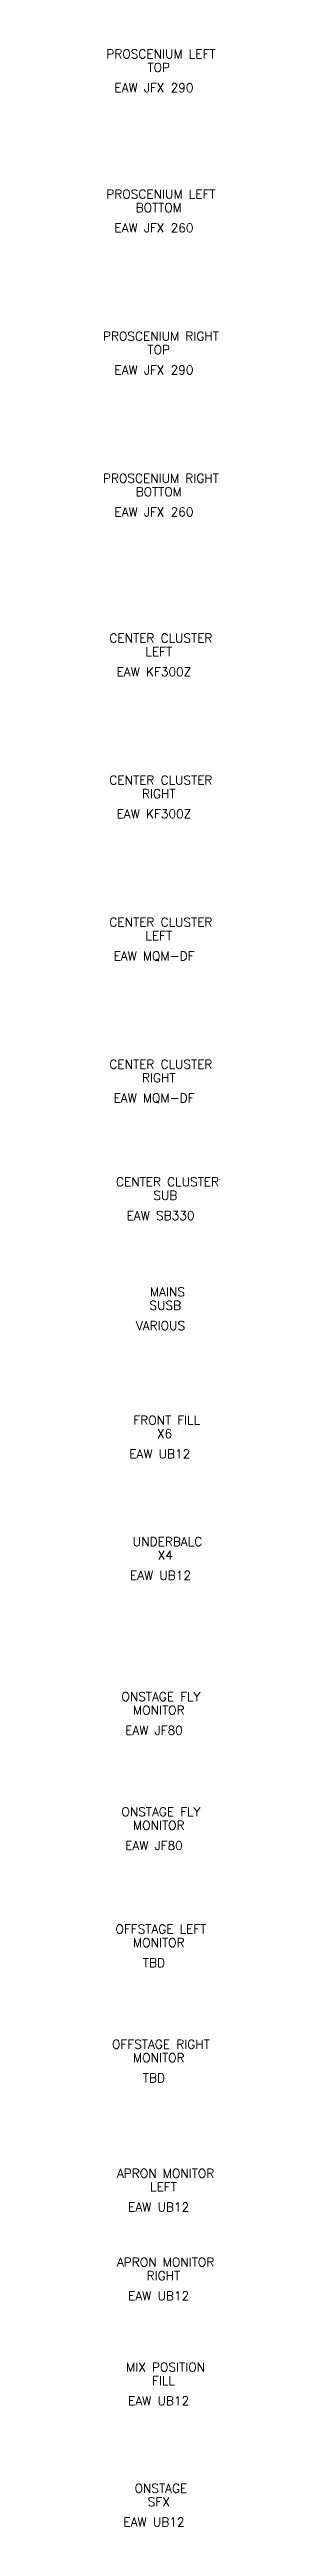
# Model space of a CAD drawing. Header units: inches. Extents: x 11.3 to 61.8, y -46.9 to -8.8.
# Drawn here: x 60.16 to 61.76, y -44.8 to -9.93 of the extents above; entities that cross this region are included whole.
import ezdxf
from ezdxf.enums import TextEntityAlignment as Align

# ---------------------------------------------------------------- set-up
doc = ezdxf.new("R2010")
doc.units = ezdxf.units.IN
doc.header["$MEASUREMENT"] = 0
doc.layers.add('0-text', color=2, linetype='Continuous')
doc.styles.add('romans', font='romans.shx')

msp = doc.modelspace()

# ---------------------------------------------------------------- texts
at = {"layer": '0-text', "style": 'romans'}
for s, p in [('PROSCENIUM LEFT', (60.95558, -10.08783)), ('EAW JFX 290', (60.85804, -10.56248)), ('TOP', (60.92513, -10.27802)), ('PROSCENIUM LEFT', (60.95558, -12.06116)), ('BOTTOM', (60.92513, -12.25134)), ('EAW JFX 260', (60.85804, -12.53581)), ('PROSCENIUM RIGHT', (60.95558, -14.06116)), ('TOP', (60.92513, -14.25134)), ('EAW JFX 290', (60.85804, -14.53581)), ('PROSCENIUM RIGHT', (60.95558, -16.06116)), ('EAW JFX 260', (60.85804, -16.53581)), ('BOTTOM', (60.92513, -16.25134)), ('CENTER CLUSTER', (60.95558, -18.31116)), ('LEFT', (60.92513, -18.50134)), ('EAW KF300Z', (60.85804, -18.78581)), ('CENTER CLUSTER', (60.95558, -20.31116)), ('RIGHT', (60.92513, -20.50134)), ('EAW KF300Z', (60.85804, -20.78581)), ('CENTER CLUSTER', (60.95558, -22.31116)), ('EAW MQM-DF', (60.85804, -22.78581)), ('LEFT', (60.92513, -22.50134)), ('CENTER CLUSTER', (60.95558, -24.31116)), ('RIGHT', (60.92513, -24.50134)), ('EAW MQM-DF', (60.85804, -24.78581)), ('CENTER CLUSTER', (61.04754, -25.96653)), ('SUB', (61.01709, -26.15672)), ('EAW SB330', (60.95, -26.44118)), ('SUSB', (61.01709, -27.7058)), ('MAINS', (61.04754, -27.51561)), ('VARIOUS', (60.95, -27.99026)), ('FRONT FILL', (61.03649, -29.32172)), ('EAW UB12', (60.93895, -29.79637)), ('X6', (61.00604, -29.51191)), ('UNDERBALC', (61.04754, -31.03185)), ('EAW UB12', (60.95, -31.50649)), ('X4', (61.01709, -31.22203)), ('ONSTAGE FLY', (60.95558, -33.214)), ('MONITOR', (60.92513, -33.40419)), ('EAW JF80', (60.85804, -33.68865)), ('ONSTAGE FLY', (60.95558, -34.83562)), ('MONITOR', (60.92513, -35.02581)), ('EAW JF80', (60.85804, -35.31027)), ('OFFSTAGE LEFT', (60.95558, -36.4861)), ('MONITOR', (60.92513, -36.67629)), ('TBD', (60.85804, -36.96075)), ('OFFSTAGE RIGHT', (60.95558, -38.10773)), ('MONITOR', (60.92513, -38.29791)), ('TBD', (60.85804, -38.58237)), ('APRON MONITOR', (61.02087, -39.9256)), ('LEFT', (60.99042, -40.11579)), ('EAW UB12', (60.92333, -40.40025)), ('APRON MONITOR', (61.02087, -41.1756)), ('EAW UB12', (60.92333, -41.65025)), ('RIGHT', (60.99042, -41.36579)), ('MIX POSITION', (61.02087, -42.65357)), ('FILL', (60.99042, -42.84375)), ('EAW UB12', (60.92333, -43.12822)), ('ONSTAGE', (60.95558, -44.35942)), ('SFX', (60.92513, -44.5496)), ('EAW UB12', (60.85804, -44.83406))]:
    msp.add_text(s, height=0.125, dxfattribs=at).set_placement(p, align=Align.BOTTOM_CENTER)

doc.saveas('drawing.dxf')
